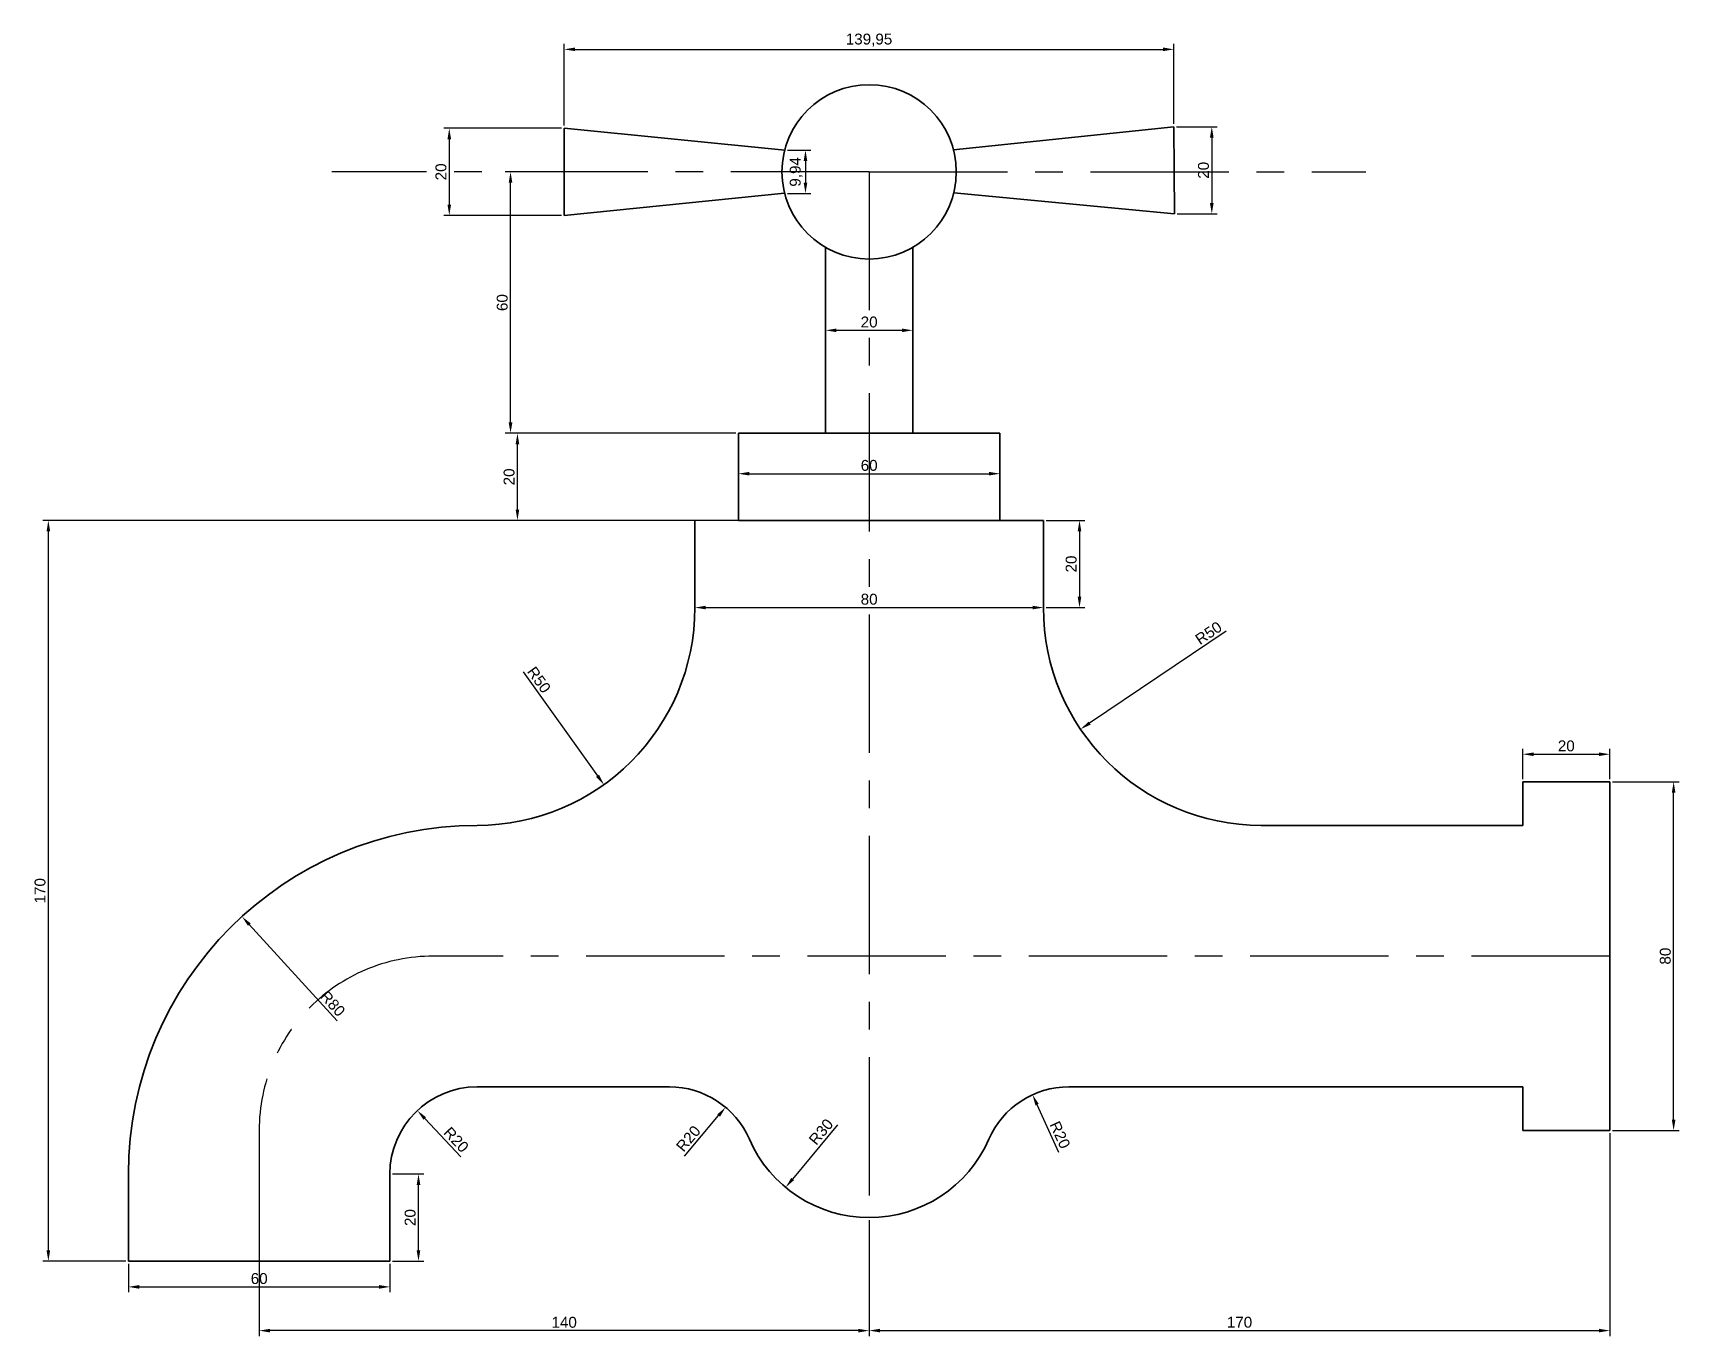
# Model space of a CAD drawing. Header units: millimetres. Extents: x 1139 to 36559, y 1596 to 14019.
# Drawn here: x 2271.4 to 2649.3, y 4468.2 to 4767.3 of the extents above; entities that cross this region are included whole.
import ezdxf

# ---------------------------------------------------------------- set-up
doc = ezdxf.new("R2010")
doc.units = ezdxf.units.MM
doc.linetypes.add('CENTER', pattern=[50.8, 31.75, -6.35, 6.35, -6.35])
doc.styles.get("Standard").update_dxf_attribs({"font": 'arial.ttf'})
doc.dimstyles.new('ISO-25', dxfattribs={"dimtxt": 2.5, "dimasz": 2.5, "dimexe": 1.25, "dimexo": 0.625, "dimtad": 1, "dimtxsty": 'Standard', "dimcen": 2.5, "dimadec": 0, "dimazin": 0, "dimtfac": 1, "dimtmove": 0, "dimatfit": 3, "dimfxl": 1, "dimarcsym": 0})

msp = doc.modelspace()

# ---------------------------------------------------------------- blocks, each defined once
blk = doc.blocks.new('*D121')
at = {"color": 0, "lineweight": -2, "transparency": 16777216}
for p, q in [((2444.62, 4740.39), (2450, 4740.39)), ((2448.75, 4737.89), (2448.75, 4732.95)), ((2444.62, 4730.45), (2450, 4730.45))]:
    blk.add_line(p, q, dxfattribs=at)
at = {"color": 0, "transparency": 16777216}
for points in [[(2448.34, 4737.89), (2449.17, 4737.89), (2448.75, 4740.39)], [(2448.34, 4732.95), (2449.17, 4732.95), (2448.75, 4730.45)]]:
    blk.add_solid(points, dxfattribs=at)
at = {"layer": 'Defpoints', "color": 0, "transparency": 16777216}
for p in [(2443.99, 4740.39), (2443.99, 4730.45), (2448.75, 4730.45)]:
    blk.add_point(p, dxfattribs=at)
at = {"color": 0, "transparency": 16777216, "insert": (2446.63, 4735.42), "char_height": 2.5, "attachment_point": 5, "rotation": 90}
blk.add_mtext('9,94', dxfattribs=at)
blk = doc.blocks.new('*D122')
at = {"color": 0, "lineweight": -2, "transparency": 16777216}
for p, q in [((2293.37, 4484.8), (2293.37, 4478.26)), ((2353.37, 4484.8), (2353.37, 4478.26)), ((2295.87, 4479.51), (2350.87, 4479.51))]:
    blk.add_line(p, q, dxfattribs=at)
at = {"color": 0, "transparency": 16777216}
for points in [[(2295.87, 4479.93), (2295.87, 4479.09), (2293.37, 4479.51)], [(2350.87, 4479.93), (2350.87, 4479.09), (2353.37, 4479.51)]]:
    blk.add_solid(points, dxfattribs=at)
at = {"layer": 'Defpoints', "color": 0, "transparency": 16777216}
for p in [(2293.37, 4485.42), (2353.37, 4485.42), (2353.37, 4479.51)]:
    blk.add_point(p, dxfattribs=at)
at = {"color": 0, "transparency": 16777216, "insert": (2323.37, 4481.41), "char_height": 2.5, "attachment_point": 5}
blk.add_mtext('60', dxfattribs=at)
blk = doc.blocks.new('*D123')
at = {"color": 0, "lineweight": -2, "transparency": 16777216}
for p, q in [((2353.99, 4505.42), (2361.18, 4505.42)), ((2359.93, 4487.92), (2359.93, 4502.92)), ((2353.99, 4485.42), (2361.18, 4485.42))]:
    blk.add_line(p, q, dxfattribs=at)
at = {"color": 0, "transparency": 16777216}
for points in [[(2359.52, 4502.92), (2360.35, 4502.92), (2359.93, 4505.42)], [(2359.52, 4487.92), (2360.35, 4487.92), (2359.93, 4485.42)]]:
    blk.add_solid(points, dxfattribs=at)
at = {"layer": 'Defpoints', "color": 0, "transparency": 16777216}
for p in [(2353.37, 4505.42), (2359.93, 4505.42), (2353.37, 4485.42)]:
    blk.add_point(p, dxfattribs=at)
at = {"color": 0, "transparency": 16777216, "insert": (2358.03, 4495.42), "char_height": 2.5, "attachment_point": 5, "rotation": 90}
blk.add_mtext('20', dxfattribs=at)
blk = doc.blocks.new('*D124')
at = {"color": 0, "lineweight": -2, "transparency": 16777216}
for p, q in [((2633.37, 4514.8), (2633.37, 4468.23)), ((2463.37, 4494.8), (2463.37, 4468.23)), ((2465.87, 4469.48), (2630.87, 4469.48))]:
    blk.add_line(p, q, dxfattribs=at)
at = {"color": 0, "transparency": 16777216}
for points in [[(2465.87, 4469.9), (2465.87, 4469.07), (2463.37, 4469.48)], [(2630.87, 4469.9), (2630.87, 4469.07), (2633.37, 4469.48)]]:
    blk.add_solid(points, dxfattribs=at)
at = {"layer": 'Defpoints', "color": 0, "transparency": 16777216}
for p in [(2633.37, 4515.42), (2463.37, 4495.42), (2633.37, 4469.48)]:
    blk.add_point(p, dxfattribs=at)
at = {"color": 0, "transparency": 16777216, "insert": (2548.37, 4471.39), "char_height": 2.5, "attachment_point": 5}
blk.add_mtext('170', dxfattribs=at)
blk = doc.blocks.new('*D125')
at = {"color": 0, "lineweight": -2, "transparency": 16777216}
for p, q in [((2323.37, 4494.8), (2323.37, 4468.22)), ((2463.37, 4494.8), (2463.37, 4468.22)), ((2460.87, 4469.47), (2325.87, 4469.47))]:
    blk.add_line(p, q, dxfattribs=at)
at = {"color": 0, "transparency": 16777216}
for points in [[(2325.87, 4469.89), (2325.87, 4469.05), (2323.37, 4469.47)], [(2460.87, 4469.89), (2460.87, 4469.05), (2463.37, 4469.47)]]:
    blk.add_solid(points, dxfattribs=at)
at = {"layer": 'Defpoints', "color": 0, "transparency": 16777216}
for p in [(2323.37, 4495.42), (2463.37, 4495.42), (2323.37, 4469.47)]:
    blk.add_point(p, dxfattribs=at)
at = {"color": 0, "transparency": 16777216, "insert": (2393.37, 4471.37), "char_height": 2.5, "attachment_point": 5}
blk.add_mtext('140', dxfattribs=at)
blk = doc.blocks.new('*D126')
at = {"color": 0, "lineweight": -2, "transparency": 16777216}
for p, q in [((2633.99, 4595.42), (2649.26, 4595.42)), ((2648.01, 4517.92), (2648.01, 4592.92)), ((2633.99, 4515.42), (2649.26, 4515.42))]:
    blk.add_line(p, q, dxfattribs=at)
at = {"color": 0, "transparency": 16777216}
for points in [[(2647.59, 4592.92), (2648.43, 4592.92), (2648.01, 4595.42)], [(2647.59, 4517.92), (2648.43, 4517.92), (2648.01, 4515.42)]]:
    blk.add_solid(points, dxfattribs=at)
at = {"layer": 'Defpoints', "color": 0, "transparency": 16777216}
for p in [(2633.37, 4595.42), (2648.01, 4595.42), (2633.37, 4515.42)]:
    blk.add_point(p, dxfattribs=at)
at = {"color": 0, "transparency": 16777216, "insert": (2646.11, 4555.42), "char_height": 2.5, "attachment_point": 5, "rotation": 90}
blk.add_mtext('80', dxfattribs=at)
blk = doc.blocks.new('*D127')
at = {"color": 0, "lineweight": -2, "transparency": 16777216}
for p, q in [((2613.37, 4596.05), (2613.37, 4603.01)), ((2633.37, 4596.05), (2633.37, 4603.01)), ((2615.87, 4601.76), (2630.87, 4601.76))]:
    blk.add_line(p, q, dxfattribs=at)
at = {"color": 0, "transparency": 16777216}
for points in [[(2615.87, 4602.17), (2615.87, 4601.34), (2613.37, 4601.76)], [(2630.87, 4602.17), (2630.87, 4601.34), (2633.37, 4601.76)]]:
    blk.add_solid(points, dxfattribs=at)
at = {"layer": 'Defpoints', "color": 0, "transparency": 16777216}
for p in [(2633.37, 4601.76), (2613.37, 4595.42), (2633.37, 4595.42)]:
    blk.add_point(p, dxfattribs=at)
at = {"color": 0, "transparency": 16777216, "insert": (2623.37, 4603.66), "char_height": 2.5, "attachment_point": 5}
blk.add_mtext('20', dxfattribs=at)
blk = doc.blocks.new('*D128')
at = {"color": 0, "lineweight": -2, "transparency": 16777216}
for p, q in [((2503.99, 4655.42), (2512.9, 4655.42)), ((2511.65, 4652.92), (2511.65, 4637.92)), ((2503.99, 4635.42), (2512.9, 4635.42))]:
    blk.add_line(p, q, dxfattribs=at)
at = {"color": 0, "transparency": 16777216}
for points in [[(2511.23, 4652.92), (2512.06, 4652.92), (2511.65, 4655.42)], [(2511.23, 4637.92), (2512.06, 4637.92), (2511.65, 4635.42)]]:
    blk.add_solid(points, dxfattribs=at)
at = {"layer": 'Defpoints', "color": 0, "transparency": 16777216}
for p in [(2503.37, 4655.42), (2503.37, 4635.42), (2511.65, 4635.42)]:
    blk.add_point(p, dxfattribs=at)
at = {"color": 0, "transparency": 16777216, "insert": (2509.75, 4645.42), "char_height": 2.5, "attachment_point": 5, "rotation": 90}
blk.add_mtext('20', dxfattribs=at)
blk = doc.blocks.new('*D129')
at = {"color": 0, "lineweight": -2, "transparency": 16777216}
for p, q in [((2422.74, 4655.42), (2273.73, 4655.42)), ((2274.98, 4487.92), (2274.98, 4652.92)), ((2292.74, 4485.42), (2273.73, 4485.42))]:
    blk.add_line(p, q, dxfattribs=at)
at = {"color": 0, "transparency": 16777216}
for points in [[(2274.57, 4652.92), (2275.4, 4652.92), (2274.98, 4655.42)], [(2274.57, 4487.92), (2275.4, 4487.92), (2274.98, 4485.42)]]:
    blk.add_solid(points, dxfattribs=at)
at = {"layer": 'Defpoints', "color": 0, "transparency": 16777216}
for p in [(2274.98, 4655.42), (2423.37, 4655.42), (2293.37, 4485.42)]:
    blk.add_point(p, dxfattribs=at)
at = {"color": 0, "transparency": 16777216, "insert": (2273.08, 4570.42), "char_height": 2.5, "attachment_point": 5, "rotation": 90}
blk.add_mtext('170', dxfattribs=at)
blk = doc.blocks.new('*D130')
at = {"color": 0, "lineweight": -2, "transparency": 16777216}
for p, q in [((2432.74, 4675.42), (2381.4, 4675.42)), ((2382.65, 4657.92), (2382.65, 4672.92)), ((2432.74, 4655.42), (2381.4, 4655.42))]:
    blk.add_line(p, q, dxfattribs=at)
at = {"color": 0, "transparency": 16777216}
for points in [[(2382.23, 4672.92), (2383.06, 4672.92), (2382.65, 4675.42)], [(2382.23, 4657.92), (2383.06, 4657.92), (2382.65, 4655.42)]]:
    blk.add_solid(points, dxfattribs=at)
at = {"layer": 'Defpoints', "color": 0, "transparency": 16777216}
for p in [(2382.65, 4675.42), (2433.37, 4675.42), (2433.37, 4655.42)]:
    blk.add_point(p, dxfattribs=at)
at = {"color": 0, "lineweight": 35, "transparency": 16777216, "insert": (2380.74, 4665.42), "char_height": 2.5, "attachment_point": 5, "rotation": 90}
blk.add_mtext('20', dxfattribs=at)
blk = doc.blocks.new('*D131')
at = {"color": 0, "lineweight": -2, "transparency": 16777216}
for p, q in [((2392.74, 4745.42), (2365.75, 4745.42)), ((2367, 4742.92), (2367, 4727.92)), ((2392.74, 4725.42), (2365.75, 4725.42))]:
    blk.add_line(p, q, dxfattribs=at)
at = {"color": 0, "transparency": 16777216}
for points in [[(2366.59, 4742.92), (2367.42, 4742.92), (2367, 4745.42)], [(2366.59, 4727.92), (2367.42, 4727.92), (2367, 4725.42)]]:
    blk.add_solid(points, dxfattribs=at)
at = {"layer": 'Defpoints', "color": 0, "transparency": 16777216}
for p in [(2393.37, 4745.42), (2367, 4725.42), (2393.37, 4725.42)]:
    blk.add_point(p, dxfattribs=at)
at = {"color": 0, "transparency": 16777216, "insert": (2365.1, 4735.42), "char_height": 2.5, "attachment_point": 5, "rotation": 90}
blk.add_mtext('20', dxfattribs=at)
blk = doc.blocks.new('*D132')
at = {"color": 0, "lineweight": -2, "transparency": 16777216}
for p, q in [((2533.94, 4745.78), (2543.26, 4745.78)), ((2542.01, 4743.28), (2542.01, 4728.28)), ((2534.04, 4725.78), (2543.26, 4725.78))]:
    blk.add_line(p, q, dxfattribs=at)
at = {"color": 0, "transparency": 16777216}
for points in [[(2541.59, 4743.28), (2542.43, 4743.28), (2542.01, 4745.78)], [(2541.59, 4728.28), (2542.43, 4728.28), (2542.01, 4725.78)]]:
    blk.add_solid(points, dxfattribs=at)
at = {"layer": 'Defpoints', "color": 0, "transparency": 16777216}
for p in [(2533.31, 4745.78), (2533.42, 4725.78), (2542.01, 4725.78)]:
    blk.add_point(p, dxfattribs=at)
at = {"color": 0, "transparency": 16777216, "insert": (2540.11, 4735.78), "char_height": 2.5, "attachment_point": 5, "rotation": 90}
blk.add_mtext('20', dxfattribs=at)
blk = doc.blocks.new('*D133')
at = {"color": 0, "lineweight": -2, "transparency": 16777216}
for p, q in [((2393.37, 4746.05), (2393.37, 4764.79)), ((2533.31, 4746.41), (2533.31, 4764.79)), ((2395.87, 4763.54), (2530.81, 4763.54))]:
    blk.add_line(p, q, dxfattribs=at)
at = {"color": 0, "transparency": 16777216}
for points in [[(2395.87, 4763.96), (2395.87, 4763.13), (2393.37, 4763.54)], [(2530.81, 4763.96), (2530.81, 4763.13), (2533.31, 4763.54)]]:
    blk.add_solid(points, dxfattribs=at)
at = {"layer": 'Defpoints', "color": 0, "transparency": 16777216}
for p in [(2533.31, 4763.54), (2393.37, 4745.42), (2533.31, 4745.78)]:
    blk.add_point(p, dxfattribs=at)
at = {"color": 0, "transparency": 16777216, "insert": (2463.34, 4765.67), "char_height": 2.5, "attachment_point": 5}
blk.add_mtext('139,95', dxfattribs=at)
blk = doc.blocks.new('*D134')
at = {"color": 0, "lineweight": -2, "transparency": 16777216}
for p, q in [((2453.37, 4699.68), (2453.37, 4700.3)), ((2473.37, 4699.68), (2473.37, 4700.3)), ((2470.87, 4699.05), (2455.87, 4699.05))]:
    blk.add_line(p, q, dxfattribs=at)
at = {"color": 0, "transparency": 16777216}
for points in [[(2455.87, 4699.47), (2455.87, 4698.64), (2453.37, 4699.05)], [(2470.87, 4699.47), (2470.87, 4698.64), (2473.37, 4699.05)]]:
    blk.add_solid(points, dxfattribs=at)
at = {"layer": 'Defpoints', "color": 0, "transparency": 16777216}
for p in [(2453.37, 4699.05), (2453.37, 4699.05), (2473.37, 4699.05)]:
    blk.add_point(p, dxfattribs=at)
at = {"color": 0, "transparency": 16777216, "insert": (2463.37, 4700.95), "char_height": 2.5, "attachment_point": 5}
blk.add_mtext('20', dxfattribs=at)
blk = doc.blocks.new('*D135')
at = {"color": 0, "lineweight": -2, "transparency": 16777216}
for p, q in [((2423.37, 4636.05), (2423.37, 4636.67)), ((2503.37, 4636.05), (2503.37, 4636.67)), ((2425.87, 4635.42), (2500.87, 4635.42))]:
    blk.add_line(p, q, dxfattribs=at)
at = {"color": 0, "transparency": 16777216}
for points in [[(2425.87, 4635.84), (2425.87, 4635.01), (2423.37, 4635.42)], [(2500.87, 4635.84), (2500.87, 4635.01), (2503.37, 4635.42)]]:
    blk.add_solid(points, dxfattribs=at)
at = {"layer": 'Defpoints', "color": 0, "transparency": 16777216}
for p in [(2423.37, 4635.42), (2503.37, 4635.42), (2503.37, 4635.42)]:
    blk.add_point(p, dxfattribs=at)
at = {"color": 0, "transparency": 16777216, "insert": (2463.37, 4637.32), "char_height": 2.5, "attachment_point": 5}
blk.add_mtext('80', dxfattribs=at)
blk = doc.blocks.new('*D98')
at = {"color": 0, "lineweight": -2, "transparency": 16777216}
for p, q in [((2382.02, 4735.42), (2379.81, 4735.42)), ((2381.06, 4677.92), (2381.06, 4732.92)), ((2382.02, 4675.42), (2379.81, 4675.42))]:
    blk.add_line(p, q, dxfattribs=at)
at = {"color": 0, "transparency": 16777216}
for points in [[(2380.64, 4732.92), (2381.48, 4732.92), (2381.06, 4735.42)], [(2380.64, 4677.92), (2381.48, 4677.92), (2381.06, 4675.42)]]:
    blk.add_solid(points, dxfattribs=at)
at = {"layer": 'Defpoints', "color": 0, "transparency": 16777216}
for p in [(2381.06, 4735.42), (2382.65, 4735.42), (2382.65, 4675.42)]:
    blk.add_point(p, dxfattribs=at)
at = {"color": 0, "transparency": 16777216, "insert": (2379.16, 4705.42), "char_height": 2.5, "attachment_point": 5, "rotation": 90}
blk.add_mtext('60', dxfattribs=at)
blk = doc.blocks.new('*D136')
at = {"color": 0, "lineweight": -2, "transparency": 16777216}
blk.add_line((2545.32, 4630.01), (2513.96, 4608.89), dxfattribs=at)
at = {"color": 0, "transparency": 16777216}
blk.add_solid([(2513.73, 4609.24), (2514.2, 4608.55), (2511.89, 4607.5)], dxfattribs=at)
at = {"layer": 'Defpoints', "color": 0, "transparency": 16777216}
for p in [(2553.37, 4635.42), (2511.89, 4607.5)]:
    blk.add_point(p, dxfattribs=at)
at = {"color": 0, "transparency": 16777216, "insert": (2541.27, 4629.57), "char_height": 2.5, "attachment_point": 5, "rotation": 33.9499}
blk.add_mtext('R50', dxfattribs=at)
blk = doc.blocks.new('*D137')
at = {"color": 0, "lineweight": -2, "transparency": 16777216}
blk.add_line((2456.1, 4516.67), (2445.8, 4504.26), dxfattribs=at)
at = {"color": 0, "transparency": 16777216}
blk.add_solid([(2445.48, 4504.53), (2446.12, 4504), (2444.2, 4502.34)], dxfattribs=at)
at = {"layer": 'Defpoints', "color": 0, "transparency": 16777216}
for p in [(2463.37, 4525.42), (2444.2, 4502.34)]:
    blk.add_point(p, dxfattribs=at)
at = {"color": 0, "transparency": 16777216, "insert": (2452.33, 4515.1), "char_height": 2.5, "attachment_point": 5, "rotation": 50.2994}
blk.add_mtext('R30', dxfattribs=at)
blk = doc.blocks.new('*D138')
at = {"color": 0, "lineweight": -2, "transparency": 16777216}
blk.add_line((2421.02, 4509.55), (2428.81, 4518.81), dxfattribs=at)
at = {"color": 0, "transparency": 16777216}
blk.add_solid([(2428.49, 4519.08), (2429.13, 4518.54), (2430.42, 4520.73)], dxfattribs=at)
at = {"layer": 'Defpoints', "color": 0, "transparency": 16777216}
for p in [(2430.42, 4520.73), (2417.54, 4505.42)]:
    blk.add_point(p, dxfattribs=at)
at = {"color": 0, "transparency": 16777216, "insert": (2421.88, 4513.54), "char_height": 2.5, "attachment_point": 5, "rotation": 49.9204}
blk.add_mtext('R20', dxfattribs=at)
blk = doc.blocks.new('*D139')
at = {"color": 0, "lineweight": -2, "transparency": 16777216}
blk.add_line((2506.94, 4510.33), (2501.91, 4521.33), dxfattribs=at)
at = {"color": 0, "transparency": 16777216}
blk.add_solid([(2502.28, 4521.51), (2501.53, 4521.16), (2500.87, 4523.61)], dxfattribs=at)
at = {"layer": 'Defpoints', "color": 0, "transparency": 16777216}
for p in [(2500.87, 4523.61), (2509.19, 4505.42)]:
    blk.add_point(p, dxfattribs=at)
at = {"color": 0, "transparency": 16777216, "insert": (2507.17, 4514.4), "char_height": 2.5, "attachment_point": 5, "rotation": 294.5999}
blk.add_mtext('R20', dxfattribs=at)
blk = doc.blocks.new('*D140')
at = {"color": 0, "lineweight": -2, "transparency": 16777216}
for p, q in [((2433.37, 4666.77), (2433.37, 4667.39)), ((2435.87, 4666.14), (2490.87, 4666.14)), ((2493.37, 4666.77), (2493.37, 4667.39))]:
    blk.add_line(p, q, dxfattribs=at)
at = {"color": 0, "transparency": 16777216}
for points in [[(2435.87, 4666.56), (2435.87, 4665.73), (2433.37, 4666.14)], [(2490.87, 4666.56), (2490.87, 4665.73), (2493.37, 4666.14)]]:
    blk.add_solid(points, dxfattribs=at)
at = {"layer": 'Defpoints', "color": 0, "transparency": 16777216}
for p in [(2433.37, 4666.14), (2493.37, 4666.14), (2493.37, 4666.14)]:
    blk.add_point(p, dxfattribs=at)
at = {"color": 0, "transparency": 16777216, "insert": (2463.37, 4668.04), "char_height": 2.5, "attachment_point": 5}
blk.add_mtext('60', dxfattribs=at)
blk = doc.blocks.new('*D141')
at = {"color": 0, "lineweight": -2, "transparency": 16777216}
blk.add_line((2369.67, 4509.35), (2361.38, 4518.17), dxfattribs=at)
at = {"color": 0, "transparency": 16777216}
blk.add_solid([(2361.68, 4518.45), (2361.07, 4517.88), (2359.66, 4519.99)], dxfattribs=at)
at = {"layer": 'Defpoints', "color": 0, "transparency": 16777216}
for p in [(2359.66, 4519.99), (2373.37, 4505.42)]:
    blk.add_point(p, dxfattribs=at)
at = {"color": 0, "transparency": 16777216, "insert": (2368.58, 4513.29), "char_height": 2.5, "attachment_point": 5, "rotation": 313.2466}
blk.add_mtext('R20', dxfattribs=at)
blk = doc.blocks.new('*D142')
at = {"color": 0, "lineweight": -2, "transparency": 16777216}
blk.add_line((2341.28, 4540.56), (2321.11, 4562.65), dxfattribs=at)
at = {"color": 0, "transparency": 16777216}
blk.add_solid([(2321.42, 4562.93), (2320.8, 4562.37), (2319.42, 4564.5)], dxfattribs=at)
at = {"layer": 'Defpoints', "color": 0, "transparency": 16777216}
for p in [(2319.42, 4564.5), (2373.37, 4505.42)]:
    blk.add_point(p, dxfattribs=at)
at = {"color": 0, "transparency": 16777216, "insert": (2340.25, 4544.51), "char_height": 2.5, "attachment_point": 5, "rotation": 312.3989}
blk.add_mtext('R80', dxfattribs=at)
blk = doc.blocks.new('*D143')
at = {"color": 0, "lineweight": -2, "transparency": 16777216}
blk.add_line((2383.94, 4620.66), (2401.03, 4596.81), dxfattribs=at)
at = {"color": 0, "transparency": 16777216}
blk.add_solid([(2401.37, 4597.06), (2400.7, 4596.57), (2402.49, 4594.78)], dxfattribs=at)
at = {"layer": 'Defpoints', "color": 0, "transparency": 16777216}
for p in [(2373.37, 4635.42), (2402.49, 4594.78)]:
    blk.add_point(p, dxfattribs=at)
at = {"color": 0, "transparency": 16777216, "insert": (2387.59, 4618.84), "char_height": 2.5, "attachment_point": 5, "rotation": 305.6275}
blk.add_mtext('R50', dxfattribs=at)

# ---------------------------------------------------------------- dimensions: what is measured, and where the dimension line sits
for base, p1, p2, picture, middle in [((2533.313, 4763.542), (2393.365, 4745.422), (2533.313, 4745.781), '*D133', (2463.339, 4765.669)), ((2493.365, 4666.142), (2433.365, 4666.142), (2493.365, 4666.142), '*D140', (2463.365, 4668.044)), ((2503.365, 4635.422), (2423.365, 4635.422), (2503.365, 4635.422), '*D135', (2463.365, 4637.324)), ((2633.365, 4601.757), (2613.365, 4595.422), (2633.365, 4595.422), '*D127', (2623.365, 4603.658)), ((2633.365, 4469.484), (2463.365, 4495.422), (2633.365, 4515.422), '*D124', (2548.365, 4471.386)), ((2323.365, 4469.47), (2463.365, 4495.422), (2323.365, 4495.422), '*D125', (2393.365, 4471.372)), ((2353.365, 4479.509), (2293.365, 4485.422), (2353.365, 4485.422), '*D122', (2323.365, 4481.41))]:
    dim = msp.add_linear_dim(base=base, p1=p1, p2=p2, dimstyle='ISO-25')
    dim.commit()
    dim.dimension.update_dxf_attribs({"geometry": picture, "text_midpoint": middle})
for base, p1, p2, angle, picture, middle in [((2367.003, 4725.422), (2393.365, 4745.422), (2393.365, 4725.422), 90, '*D131', (2365.102, 4735.422)), ((2542.01, 4725.781), (2533.313, 4745.781), (2533.416, 4725.781), 90, '*D132', (2540.109, 4735.781)), ((2448.754, 4730.453), (2443.992, 4740.391), (2443.992, 4730.453), 90, '*D121', (2446.626, 4735.422)), ((2381.06, 4735.422), (2382.646, 4675.422), (2382.646, 4735.422), 90, '*D98', (2379.159, 4705.422)), ((2453.365, 4699.052), (2473.365, 4699.052), (2453.365, 4699.052), 180, '*D134', (2463.365, 4700.954)), ((2274.985, 4655.422), (2293.365, 4485.422), (2423.365, 4655.422), 90, '*D129', (2273.083, 4570.422)), ((2511.648, 4635.422), (2503.365, 4655.422), (2503.365, 4635.422), 90, '*D128', (2509.746, 4645.422)), ((2648.008, 4595.422), (2633.365, 4515.422), (2633.365, 4595.422), 90, '*D126', (2646.107, 4555.422)), ((2359.934, 4505.422), (2353.365, 4485.422), (2353.365, 4505.422), 90, '*D123', (2358.032, 4495.422))]:
    dim = msp.add_linear_dim(base=base, p1=p1, p2=p2, angle=angle, dimstyle='ISO-25')
    dim.commit()
    dim.dimension.update_dxf_attribs({"geometry": picture, "text_midpoint": middle})
at = {"lineweight": 35}
dim = msp.add_linear_dim(base=(2382.646, 4675.422), p1=(2433.365, 4655.422), p2=(2433.365, 4675.422), angle=90, dimstyle='ISO-25', dxfattribs=at)
dim.commit()
dim.dimension.update_dxf_attribs({"geometry": '*D130', "text_midpoint": (2380.745, 4665.422)})
for center, mpoint, picture, middle in [((2373.365, 4635.422), (2402.491, 4594.781), '*D143', (2386.043, 4617.732)), ((2553.365, 4635.422), (2511.889, 4607.499), '*D136', (2542.329, 4627.992)), ((2373.365, 4505.422), (2319.422, 4564.5), '*D142', (2338.847, 4543.226)), ((2463.365, 4525.422), (2444.202, 4502.34), '*D137', (2453.791, 4513.89)), ((2509.191, 4505.422), (2500.865, 4523.607), '*D139', (2505.442, 4513.611)), ((2373.365, 4505.422), (2359.662, 4519.99), '*D141', (2367.195, 4511.982)), ((2417.539, 4505.422), (2430.416, 4520.725), '*D138', (2423.338, 4512.313))]:
    dim = msp.add_radius_dim(center=center, mpoint=mpoint, dimstyle='ISO-25')
    dim.commit()
    dim.dimension.update_dxf_attribs({"geometry": picture, "text_midpoint": middle, "dimtype": 164})

# ---------------------------------------------------------------- linework, layer by layer
at = {"lineweight": 35}
for p, q in [((2393.365, 4735.422), (2393.365, 4745.422)), ((2393.365, 4745.422), (2443.992, 4740.391)), ((2533.313, 4745.781), (2482.712, 4740.49)), ((2533.364, 4735.781), (2533.313, 4745.781)), ((2393.365, 4735.422), (2393.365, 4725.422)), ((2533.364, 4735.781), (2533.416, 4725.781)), ((2393.365, 4725.422), (2443.97, 4730.541)), ((2533.416, 4725.781), (2482.785, 4730.641)), ((2453.365, 4675.422), (2453.365, 4718.102)), ((2473.365, 4675.422), (2473.365, 4718.102)), ((2453.365, 4675.422), (2433.365, 4675.422)), ((2433.365, 4675.422), (2433.365, 4655.422)), ((2453.365, 4675.422), (2463.365, 4675.422)), ((2463.365, 4675.422), (2473.365, 4675.422)), ((2493.365, 4675.422), (2473.365, 4675.422)), ((2493.365, 4655.422), (2493.365, 4675.422)), ((2423.365, 4655.422), (2423.365, 4635.422)), ((2433.365, 4655.422), (2493.365, 4655.422)), ((2503.365, 4655.422), (2493.365, 4655.422)), ((2503.365, 4635.422), (2503.365, 4655.422)), ((2633.365, 4595.422), (2613.365, 4595.422)), ((2613.365, 4595.422), (2613.365, 4585.422)), ((2633.365, 4515.422), (2633.365, 4595.422)), ((2613.365, 4585.422), (2553.365, 4585.422)), ((2373.365, 4525.422), (2417.539, 4525.422)), ((2509.191, 4525.422), (2513.365, 4525.422)), ((2513.365, 4525.422), (2613.365, 4525.422)), ((2613.365, 4525.422), (2613.365, 4515.422)), ((2613.365, 4515.422), (2633.365, 4515.422)), ((2293.365, 4505.422), (2293.365, 4485.422)), ((2353.365, 4485.422), (2353.365, 4505.422)), ((2293.365, 4485.422), (2353.365, 4485.422))]:
    msp.add_line(p, q, dxfattribs=at)
at = {"color": 6, "linetype": 'CENTER'}
for p, q in [((2463.365, 4735.422), (2340.015, 4735.422)), ((2463.365, 4735.422), (2463.365, 4495.422)), ((2463.365, 4735.422), (2577.332, 4735.422)), ((2633.365, 4555.422), (2363.365, 4555.422)), ((2323.365, 4515.422), (2323.365, 4485.422))]:
    msp.add_line(p, q, dxfattribs=at)
for p, q in [((2433.365, 4655.422), (2423.365, 4655.422)), ((2423.365, 4635.422), (2423.365, 4635.422)), ((2503.365, 4635.422), (2503.365, 4635.422)), ((2373.365, 4585.422), (2373.365, 4585.422)), ((2373.365, 4585.422), (2373.365, 4585.422)), ((2553.365, 4585.422), (2553.365, 4585.422)), ((2373.365, 4525.422), (2373.365, 4525.422)), ((2293.365, 4505.422), (2293.365, 4505.422)), ((2353.365, 4505.422), (2353.365, 4505.422)), ((2463.365, 4495.422), (2463.365, 4495.422)), ((2463.365, 4495.422), (2463.365, 4495.422))]:
    msp.add_line(p, q)
at = {"lineweight": 35}
msp.add_circle((2463.365, 4735.422), 20, dxfattribs=at)
for centre, radius, start, end in [((2373.365, 4635.422), 50, 270, 0), ((2553.365, 4635.422), 50, 180, 270), ((2373.365, 4505.422), 80, 90, 180), ((2373.365, 4505.422), 20, 90, 180), ((2417.539, 4505.422), 20, 23.57818, 90), ((2509.191, 4505.422), 20, 90, 156.42182), ((2463.365, 4525.422), 30, 203.57818, 270), ((2463.365, 4525.422), 30, 270, 336.42182)]:
    msp.add_arc(centre, radius, start, end, dxfattribs=at)
at = {"color": 6, "linetype": 'CENTER'}
msp.add_arc((2363.365, 4515.422), 40, 90, 180, dxfattribs=at)

msp.set_redraw_order([(e.dxf.handle, doc.entitydb.next_handle()) for e in msp.query("TEXT MTEXT ATTDEF DIMENSION ARC_DIMENSION")])  # texts and dimensions are drawn at this point

doc.saveas('drawing.dxf')
